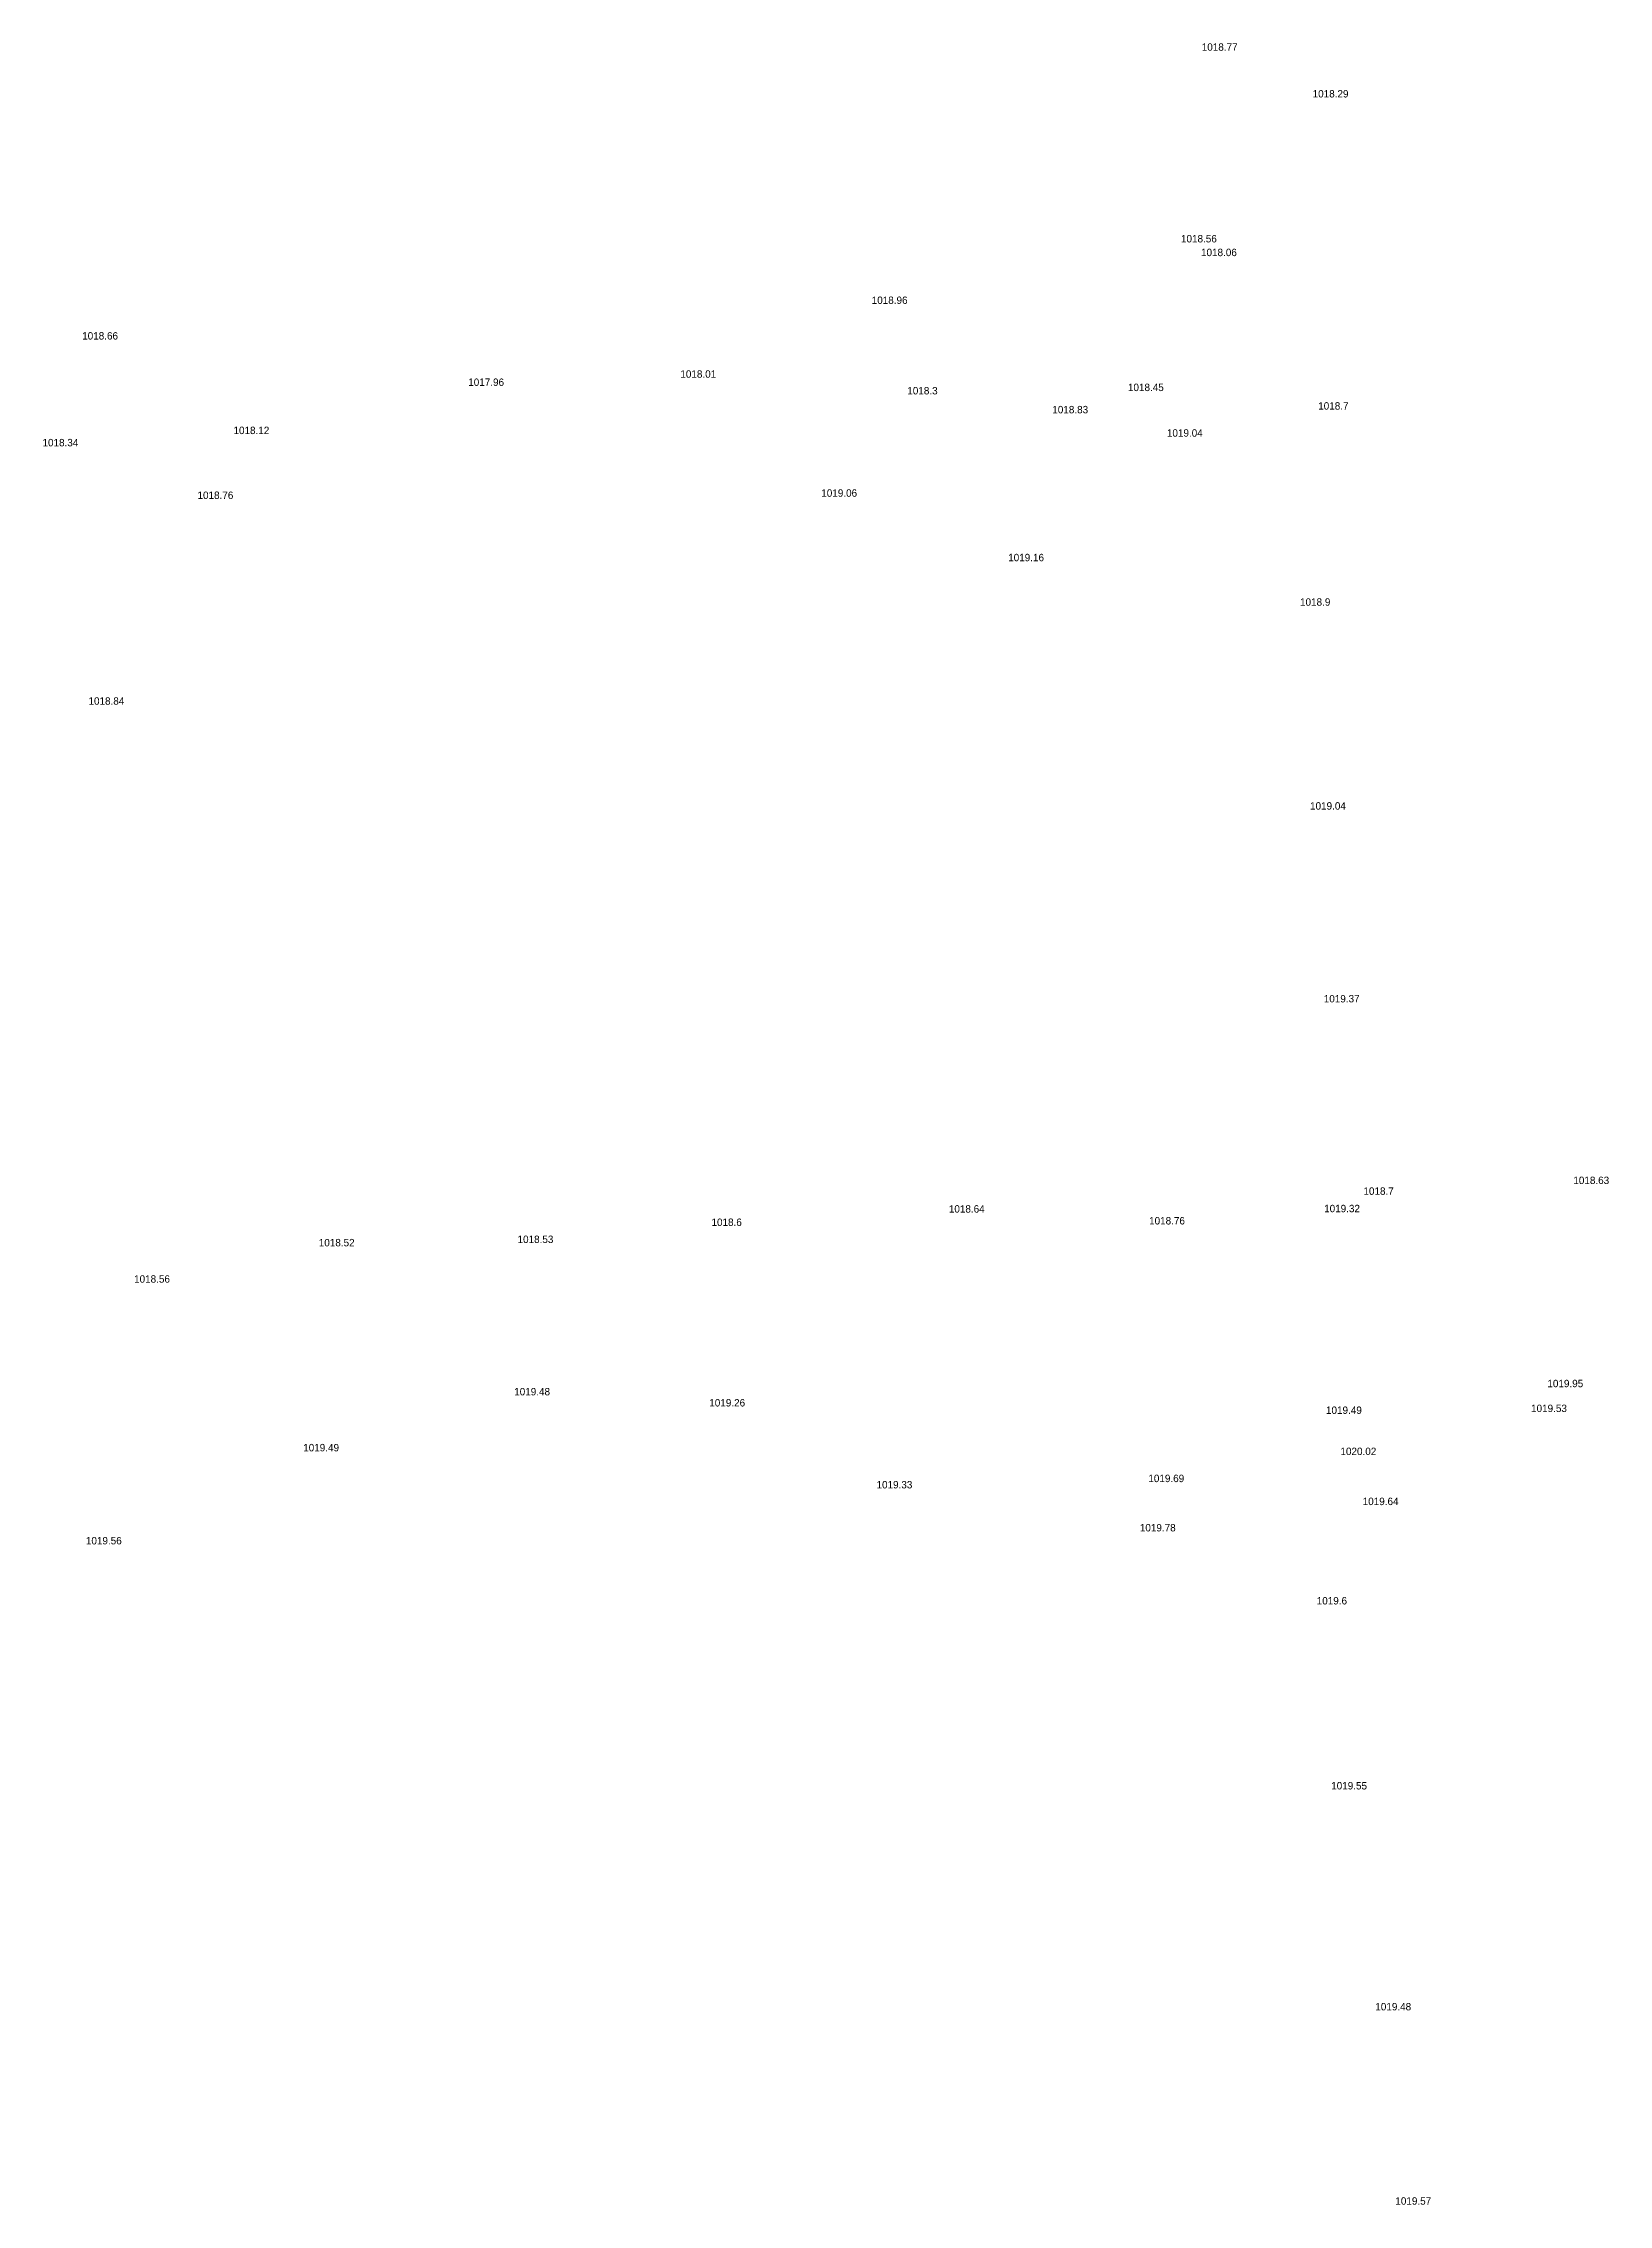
# Model space of a CAD drawing. Header units: inches. Extents: x 628884 to 629912, y 4519174 to 4520145.
# Drawn here: x 629429.8 to 629472, y 4519634.3 to 4519692.6 of the extents above; entities that cross this region are included whole.
import ezdxf

# ---------------------------------------------------------------- set-up
doc = ezdxf.new("R2010")
doc.units = ezdxf.units.IN
doc.header["$MEASUREMENT"] = 0

msp = doc.modelspace()

# ---------------------------------------------------------------- texts
for s, p in [('1018.77', (629461.04, 4519692.38, 1018.77)), ('1018.29', (629464.03, 4519691.12, 1018.29)), ('1018.56', (629460.48, 4519687.21, 1018.56)), ('1018.06', (629461.02, 4519686.84, 1018.06)), ('1018.96', (629452.14, 4519685.55, 1018.96)), ('1018.66', (629430.85, 4519684.59, 1018.66)), ('1017.96', (629441.26, 4519683.34, 1017.96)), ('1018.01', (629446.98, 4519683.56, 1018.01)), ('1018.3', (629453.1, 4519683.11, 1018.3)), ('1018.45', (629459.05, 4519683.2, 1018.45)), ('1018.7', (629464.18, 4519682.7, 1018.7)), ('1018.83', (629457.01, 4519682.6, 1018.83)), ('1018.34', (629429.78, 4519681.71, 1018.34)), ('1018.12', (629434.93, 4519682.04, 1018.12)), ('1019.04', (629460.1, 4519681.97, 1019.04)), ('1018.76', (629433.96, 4519680.29, 1018.76)), ('1019.06', (629450.78, 4519680.35, 1019.06)), ('1019.16', (629455.82, 4519678.61, 1019.16)), ('1018.9', (629463.69, 4519677.41, 1018.9)), ('1018.84', (629431.02, 4519674.74, 1018.84)), ('1019.04', (629463.96, 4519671.91, 1019.04)), ('1019.37', (629464.33, 4519666.71, 1019.37)), ('1018.63', (629471.06, 4519661.81, 1018.63)), ('1018.7', (629465.4, 4519661.52, 1018.7)), ('1018.6', (629447.82, 4519660.68, 1018.6)), ('1018.64', (629454.22, 4519661.04, 1018.64)), ('1018.76', (629459.62, 4519660.72, 1018.76)), ('1019.32', (629464.34, 4519661.05, 1019.32)), ('1018.52', (629437.23, 4519660.13, 1018.52)), ('1018.53', (629442.59, 4519660.22, 1018.53)), ('1018.56', (629432.25, 4519659.15, 1018.56)), ('1019.48', (629442.5, 4519656.11, 1019.48)), ('1019.95', (629470.36, 4519656.33, 1019.95)), ('1019.26', (629447.76, 4519655.81, 1019.26)), ('1019.49', (629464.39, 4519655.61, 1019.49)), ('1019.53', (629469.92, 4519655.66, 1019.53)), ('1019.49', (629436.81, 4519654.6, 1019.49)), ('1020.02', (629464.78, 4519654.5, 1020.02)), ('1019.33', (629452.27, 4519653.6, 1019.33)), ('1019.69', (629459.6, 4519653.77, 1019.69)), ('1019.64', (629465.38, 4519653.15, 1019.64)), ('1019.78', (629459.37, 4519652.44, 1019.78)), ('1019.56', (629430.95, 4519652.09, 1019.56)), ('1019.6', (629464.14, 4519650.47, 1019.6)), ('1019.55', (629464.53, 4519645.48, 1019.55)), ('1019.48', (629465.72, 4519639.52, 1019.48)), ('1019.57', (629466.26, 4519634.28, 1019.57))]:
    msp.add_text(s, height=0.2).set_placement(p)

doc.saveas('drawing.dxf')
